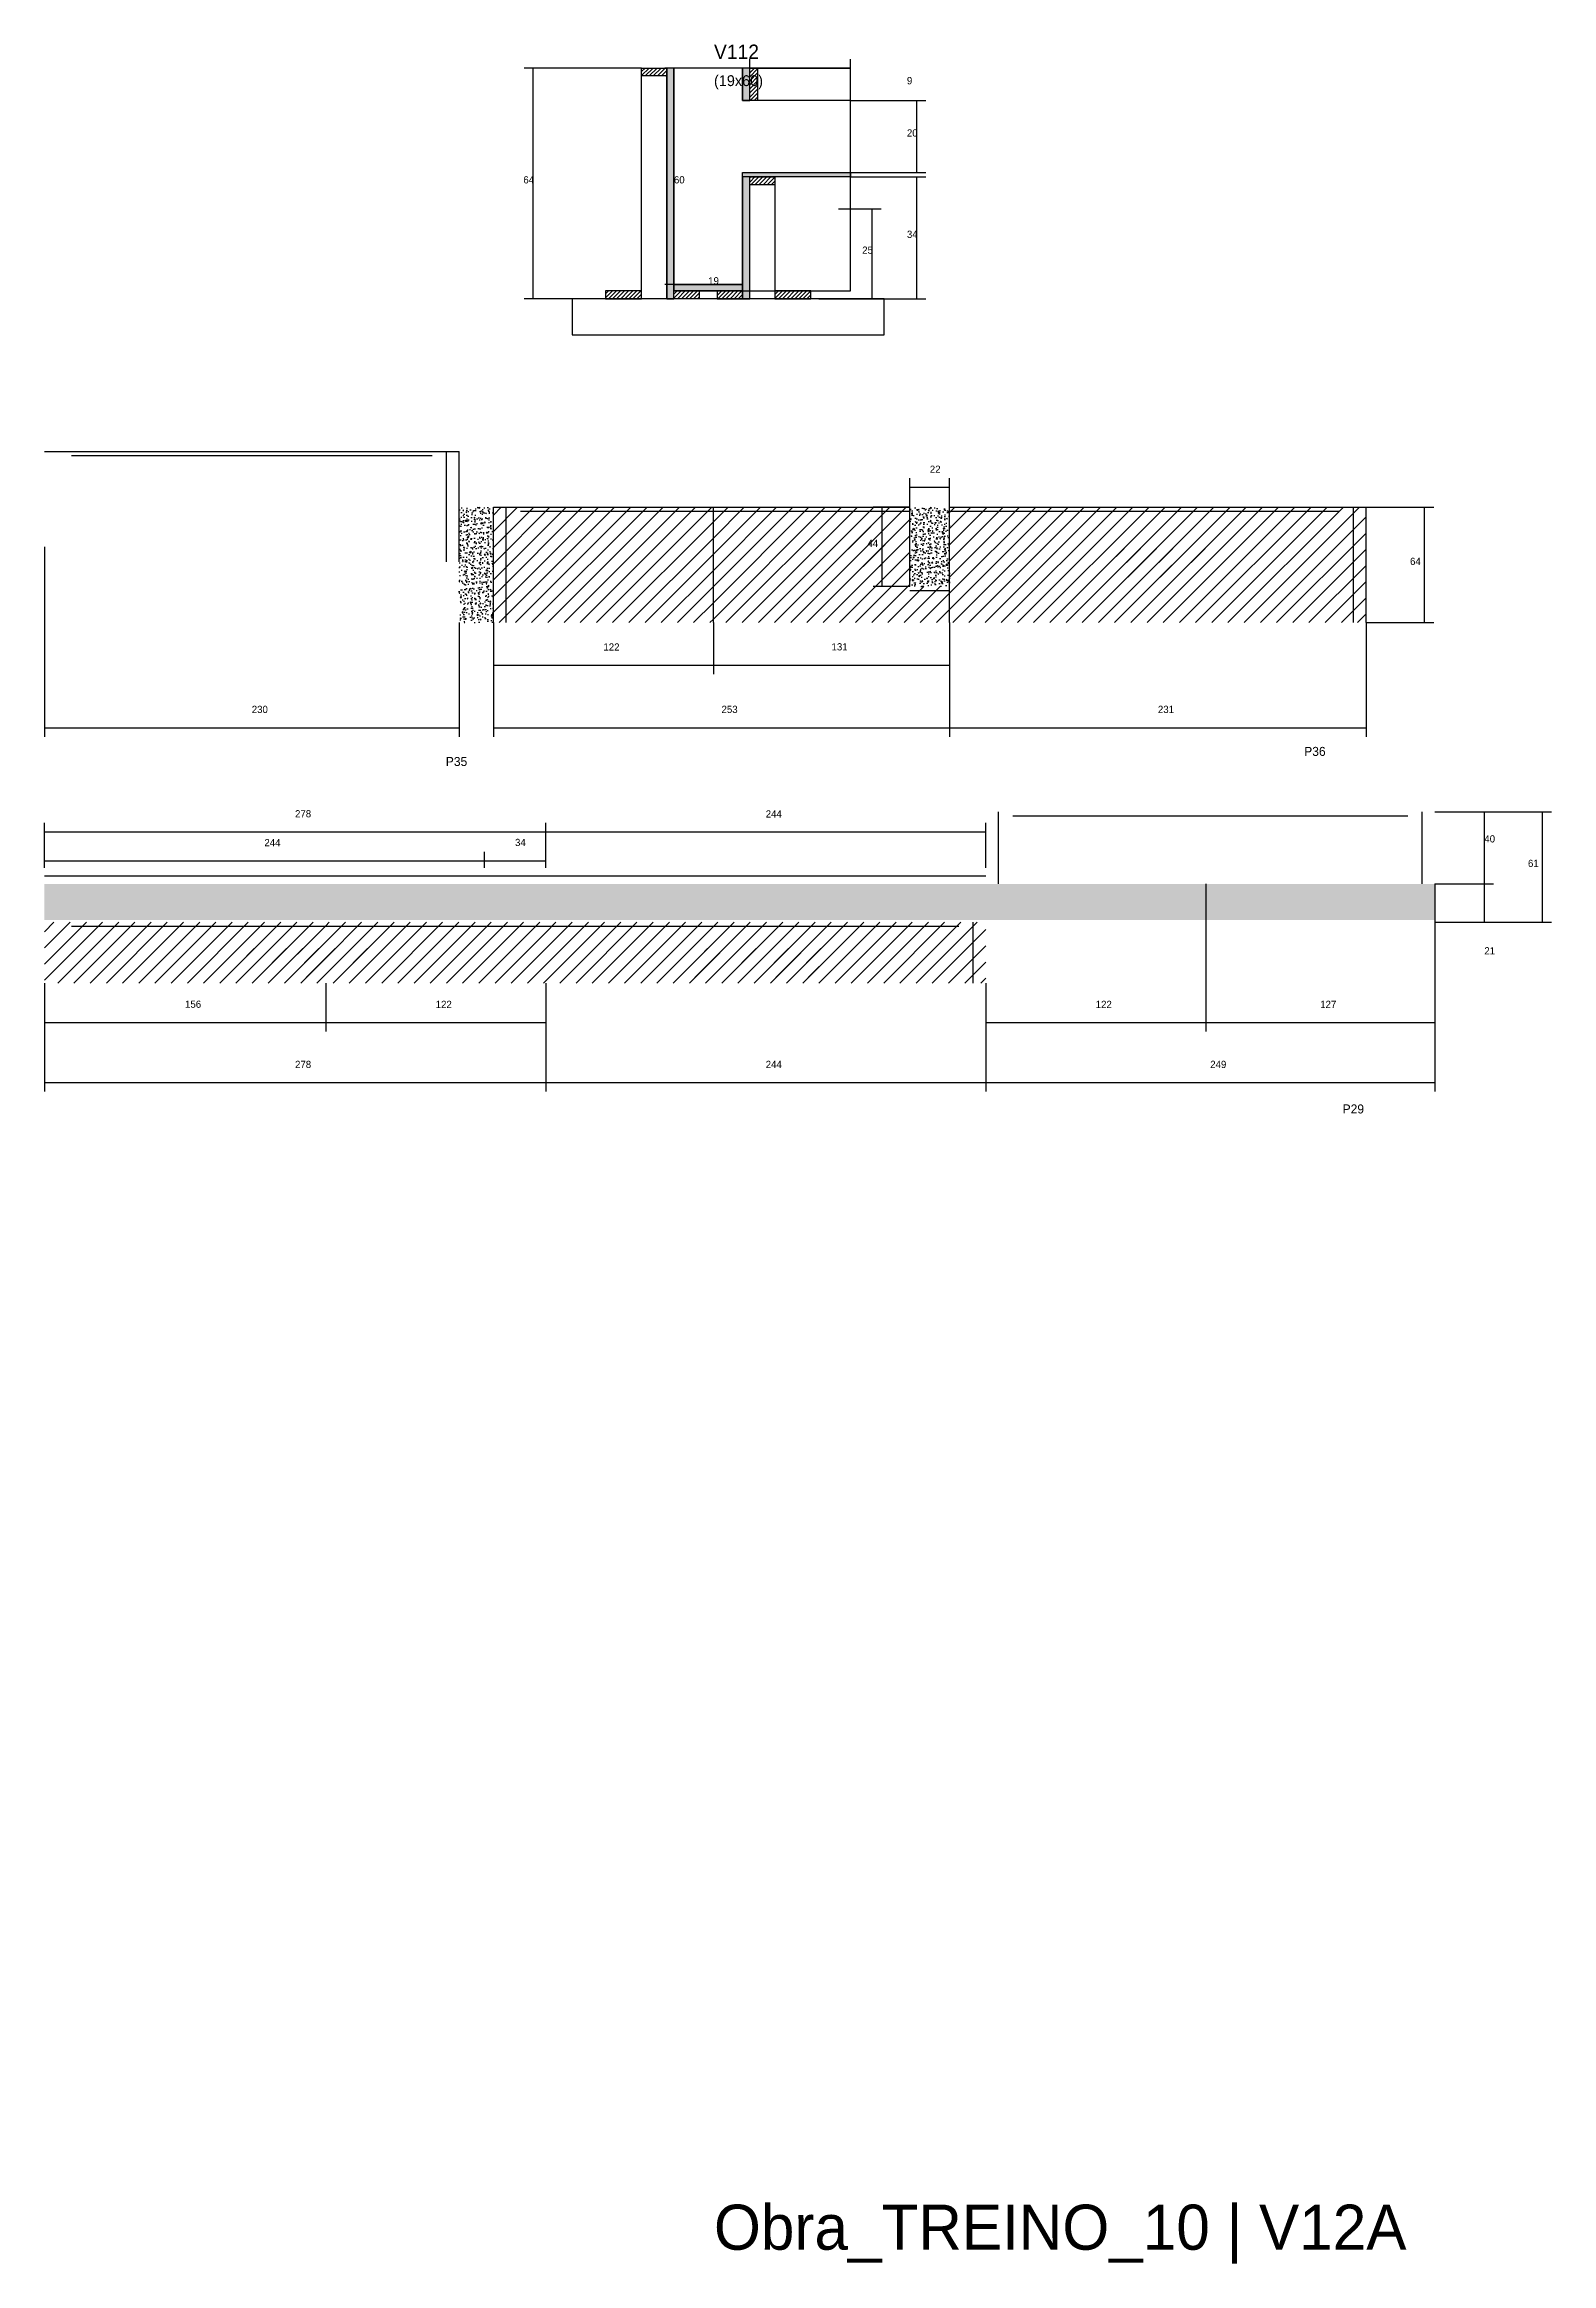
# Model space of a CAD drawing. Header units: metres. Extents: x -2848 to 21926, y -45195 to 1016.
# Drawn here: x 1229 to 2064, y -21018 to -19787 of the extents above; entities that cross this region are included whole.
import ezdxf

# ---------------------------------------------------------------- set-up
doc = ezdxf.new("R2010")
doc.units = ezdxf.units.M
for name, color, linetype in [('CONCRETO', 251, 'Continuous'), ('COTA', 241, 'Continuous'), ('Cota Seção (2x)', 4, 'Continuous'), ('Hachura', 253, 'Continuous'), ('LABEL_ID', 3, 'Continuous'), ('Madeira', 126, 'Continuous'), ('NOMENCLATURA', 7, 'Continuous'), ('Painéis', 200, 'Continuous'), ('SARR_2.2x7', 40, 'Continuous'), ('SARR_EDITAR', 141, 'Continuous'), ('Texto Seção', 7, 'Continuous')]:
    doc.layers.add(name, color=color, linetype=linetype)

msp = doc.modelspace()

# ---------------------------------------------------------------- texts
at = {"layer": 'COTA'}
for s, p in [('9', (1707, -19809)), ('20', (1707, -19838)), ('64', (1494.3, -19864)), ('25', (1682.2, -19903)), ('34', (1707, -19894.2)), ('22', (1719.7, -20024.5)), ('44', (1685.1, -20065.6)), ('64', (1986, -20075.6)), ('122', (1538.7, -20123.1)), ('131', (1665.2, -20123)), ('230', (1343.7, -20157.7)), ('253', (1604.2, -20157.7)), ('231', (1846.2, -20157.7)), ('278', (1367.7, -20215.6)), ('244', (1628.7, -20215.7)), ('244', (1350.7, -20231.6)), ('34', (1489.7, -20231.5)), ('40', (2027.2, -20229.5)), ('61', (2051.4, -20243.1)), ('21', (2027.2, -20291.6)), ('156', (1306.7, -20321.2)), ('122', (1445.7, -20321.3)), ('122', (1811.7, -20321.3)), ('127', (1936.2, -20321.3)), ('278', (1367.7, -20354.6)), ('244', (1628.7, -20354.6)), ('249', (1875.2, -20354.6))]:
    msp.add_text(s, height=4, dxfattribs=at).set_placement(p)
at = {"layer": 'Cota Seção (2x)'}
for s, p in [('60', (1577.8, -19864)), ('19', (1596.8, -19920))]:
    msp.add_text(s, height=4, dxfattribs=at).set_placement(p)
at = {"layer": 'LABEL_ID'}
msp.add_text('Obra_TREINO_10 | V12A', height=25, dxfattribs=at).set_placement((1600, -21010))
at = {"layer": 'NOMENCLATURA'}
for s, p in [('P35', (1451.3, -20187.1)), ('P36', (1927.3, -20181.5)), ('P29', (1948.6, -20379.8))]:
    msp.add_text(s, height=5, dxfattribs=at).set_placement(p)
at = {"layer": 'Texto Seção'}
for s, height, p in [('V112', 8, (1600, -19795)), ('(19x60)', 6, (1600, -19810))]:
    msp.add_text(s, height=height, dxfattribs=at).set_placement(p)

# ---------------------------------------------------------------- hatches: boundary and pattern name
at = {"layer": 'COTA'}
h = msp.add_hatch(dxfattribs=at)
h.set_pattern_fill('AR-CONC', scale=0.03)
h.paths.add_polyline_path([(1477.7, -20043.6), (1458.7, -20043.6), (1458.7, -20107.6), (1477.7, -20107.6)])
h = msp.add_hatch(dxfattribs=at)
h.set_pattern_fill('AR-CONC', scale=0.03)
h.paths.add_polyline_path([(1730.7, -20043.6), (1708.7, -20043.6), (1708.7, -20087.6), (1730.7, -20087.6)])
h = msp.add_hatch(dxfattribs=at)
h.set_pattern_fill('AR-CONC', scale=0.03)
h.paths.add_polyline_path([(1228.7, -20252.5), (1228.7, -20272.5), (1228.7, -20272.5), (1999.7, -20272.5), (1999.7, -20272.5), (1999.7, -20252.5), (1999.7, -20252.5), (1228.7, -20252.5)])
at = {"layer": 'Hachura'}
h = msp.add_hatch(dxfattribs=at)
h.set_pattern_fill('ANSI31', scale=0.5)
h.paths.add_polyline_path([(1559.8, -19804.4), (1559.8, -19800), (1559.8, -19800), (1573.8, -19800), (1573.8, -19800), (1573.8, -19804.4), (1573.8, -19804.4), (1559.8, -19804.4)])
h = msp.add_hatch(color=8, dxfattribs=at)
h.dxf.hatch_style = 1
h.paths.add_polyline_path([(1577.8, -19800), (1573.8, -19800), (1573.8, -19800), (1573.8, -19928), (1573.8, -19928), (1577.8, -19928), (1577.8, -19928), (1577.8, -19800)])
h = msp.add_hatch(color=8, dxfattribs=at)
h.dxf.hatch_style = 1
h.paths.add_polyline_path([(1619.8, -19800), (1615.8, -19800), (1615.8, -19800), (1615.8, -19818), (1615.8, -19818), (1619.8, -19818), (1619.8, -19818), (1619.8, -19800)])
h = msp.add_hatch(dxfattribs=at)
h.set_pattern_fill('ANSI31', scale=0.5)
h.paths.add_polyline_path([(1619.8, -19800), (1624.2, -19800), (1624.2, -19800), (1624.2, -19818), (1624.2, -19818), (1619.8, -19818), (1619.8, -19818), (1619.8, -19800)])
h = msp.add_hatch(color=8, dxfattribs=at)
h.dxf.hatch_style = 1
h.paths.add_polyline_path([(1615.8, -19860.4), (1615.8, -19858), (1615.8, -19858), (1675.8, -19858), (1675.8, -19858), (1675.8, -19860.4), (1675.8, -19860.4), (1615.8, -19860.4)])
h = msp.add_hatch(color=8, dxfattribs=at)
h.dxf.hatch_style = 1
h.paths.add_polyline_path([(1619.8, -19860.4), (1615.8, -19860.4), (1615.8, -19860.4), (1615.8, -19928), (1615.8, -19928), (1619.8, -19928), (1619.8, -19928), (1619.8, -19860.4)])
h = msp.add_hatch(dxfattribs=at)
h.set_pattern_fill('ANSI31', scale=0.5)
h.paths.add_polyline_path([(1619.8, -19864.8), (1619.8, -19860.4), (1619.8, -19860.4), (1633.8, -19860.4), (1633.8, -19860.4), (1633.8, -19864.8), (1633.8, -19864.8), (1619.8, -19864.8)])
h = msp.add_hatch(dxfattribs=at)
h.set_pattern_fill('ANSI31', scale=0.5)
h.paths.add_polyline_path([(1559.8, -19928), (1559.8, -19923.6), (1559.8, -19923.6), (1539.8, -19923.6), (1539.8, -19923.6), (1539.8, -19928), (1539.8, -19928), (1559.8, -19928)])
h = msp.add_hatch(color=8, dxfattribs=at)
h.dxf.hatch_style = 1
h.paths.add_polyline_path([(1577.8, -19923.6), (1577.8, -19920), (1577.8, -19920), (1615.8, -19920), (1615.8, -19920), (1615.8, -19923.6), (1615.8, -19923.6), (1577.8, -19923.6)])
h = msp.add_hatch(dxfattribs=at)
h.set_pattern_fill('ANSI31', scale=0.5)
h.paths.add_polyline_path([(1577.8, -19928), (1577.8, -19923.6), (1577.8, -19923.6), (1591.8, -19923.6), (1591.8, -19923.6), (1591.8, -19928), (1591.8, -19928), (1577.8, -19928)])
h = msp.add_hatch(dxfattribs=at)
h.set_pattern_fill('ANSI31', scale=0.5)
h.paths.add_polyline_path([(1615.8, -19928), (1615.8, -19923.6), (1615.8, -19923.6), (1601.8, -19923.6), (1601.8, -19923.6), (1601.8, -19928), (1601.8, -19928), (1615.8, -19928)])
h = msp.add_hatch(dxfattribs=at)
h.set_pattern_fill('ANSI31', scale=0.5)
h.paths.add_polyline_path([(1653.8, -19928), (1653.8, -19923.6), (1653.8, -19923.6), (1633.8, -19923.6), (1633.8, -19923.6), (1633.8, -19928), (1633.8, -19928), (1653.8, -19928)])
h = msp.add_hatch(dxfattribs=at)
h.set_pattern_fill('ANSI31', scale=2)
h.paths.add_polyline_path([(1599.7, -20043.6), (1477.7, -20043.6), (1477.7, -20107.6), (1599.7, -20107.6)])
h = msp.add_hatch(dxfattribs=at)
h.set_pattern_fill('ANSI31', scale=2)
h.paths.add_polyline_path([(1708.7, -20043.6), (1599.7, -20043.6), (1599.7, -20107.6), (1730.7, -20107.6), (1730.7, -20087.6), (1708.7, -20087.6)])
h = msp.add_hatch(dxfattribs=at)
h.set_pattern_fill('ANSI31', scale=2)
h.paths.add_polyline_path([(1961.7, -20043.6), (1730.7, -20043.6), (1730.7, -20107.6), (1961.7, -20107.6)])
h = msp.add_hatch(dxfattribs=at)
h.set_pattern_fill('ANSI31', scale=2)
h.paths.add_polyline_path([(1695, -20076.4), (1695, -20054.2), (1695, -20054.2), (1674.4, -20054.2), (1674.4, -20054.2), (1674.4, -20076.4), (1674.4, -20076.4), (1695, -20076.4)])
h = msp.add_hatch(dxfattribs=at)
h.set_pattern_fill('ANSI31', scale=2)
h.paths.add_polyline_path([(1815.8, -20082.4), (1883.4, -20082.4), (1883.4, -20082.4), (1888.9, -20066.4), (1888.9, -20066.4), (1821.3, -20066.4), (1821.3, -20066.4), (1815.8, -20082.4)])
h = msp.add_hatch(dxfattribs=at)
h.set_pattern_fill('ANSI31', scale=2)
h.paths.add_polyline_path([(1384.7, -20273.7), (1228.7, -20273.7), (1228.7, -20307.5), (1384.7, -20307.5)])
h = msp.add_hatch(dxfattribs=at)
h.set_pattern_fill('ANSI31', scale=2)
h.paths.add_polyline_path([(1506.7, -20273.7), (1384.7, -20273.7), (1384.7, -20307.5), (1506.7, -20307.5)])
h = msp.add_hatch(dxfattribs=at)
h.set_pattern_fill('ANSI31', scale=2)
h.paths.add_polyline_path([(1750.7, -20273.7), (1506.7, -20273.7), (1506.7, -20307.5), (1750.7, -20307.5)])
h = msp.add_hatch(dxfattribs=at)
h.set_pattern_fill('ANSI31', scale=2)
h.paths.add_polyline_path([(1336.9, -20304.4), (1404.6, -20304.4), (1404.6, -20304.4), (1410.1, -20288.4), (1410.1, -20288.4), (1342.4, -20288.4), (1342.4, -20288.4), (1336.9, -20304.4)])
h = msp.add_hatch(dxfattribs=at)
h.set_pattern_fill('ANSI31', scale=2)
h.paths.add_polyline_path([(1588.7, -20304.4), (1656.3, -20304.4), (1656.3, -20304.4), (1661.8, -20288.4), (1661.8, -20288.4), (1594.2, -20288.4), (1594.2, -20288.4), (1588.7, -20304.4)])

# ---------------------------------------------------------------- linework, layer by layer
at = {"layer": 'CONCRETO'}
for points in [[(1615.8, -19858), (1675.8, -19858), (1675.8, -19818), (1615.8, -19818), (1615.8, -19800), (1577.8, -19800), (1577.8, -19923.6), (1577.8, -19923.6), (1577.8, -19920), (1615.8, -19920)], [(1577.8, -19923.6), (1675.8, -19923.6), (1675.8, -19800), (1577.8, -19800)]]:
    msp.add_lwpolyline(points, close=True, dxfattribs=at)
at = {"layer": 'COTA'}
for p, q in [((1559.8, -19800), (1494.8, -19800)), ((1499.8, -19928), (1499.8, -19800)), ((1619.8, -19800), (1619.8, -19795)), ((1619.8, -19800), (1675.8, -19800)), ((1675.8, -19818), (1675.8, -19795)), ((1675.8, -19818), (1717.5, -19818)), ((1712.5, -19858), (1712.5, -19818)), ((1675.8, -19858), (1717.5, -19858)), ((1675.8, -19860.4), (1717.5, -19860.4)), ((1712.5, -19928), (1712.5, -19860.4)), ((1669.1, -19878), (1692.7, -19878)), ((1687.7, -19928), (1687.7, -19878)), ((1559.8, -19928), (1494.8, -19928)), ((1658.2, -19928), (1717.5, -19928)), ((1669.1, -19928), (1692.7, -19928)), ((1708.7, -20043.6), (1708.7, -20027.5)), ((1708.7, -20032.5), (1730.7, -20032.5)), ((1730.7, -20043.6), (1730.7, -20027.5)), ((1708.7, -20043.6), (1688.2, -20043.6)), ((1693.2, -20087.6), (1693.2, -20043.6)), ((1961.7, -20043.6), (1999.1, -20043.6)), ((1994.1, -20107.6), (1994.1, -20043.6)), ((1228.7, -20065.6), (1228.7, -20170.9)), ((1708.7, -20087.6), (1688.2, -20087.6)), ((1458.7, -20107.6), (1458.7, -20170.9)), ((1477.7, -20107.6), (1477.7, -20170.9)), ((1477.7, -20107.6), (1477.7, -20136.2)), ((1599.7, -20107.6), (1599.7, -20136.2)), ((1599.7, -20107.6), (1599.7, -20136.2)), ((1730.7, -20107.6), (1730.7, -20170.9)), ((1730.7, -20107.6), (1730.7, -20170.9)), ((1730.7, -20107.6), (1730.7, -20136.2)), ((1961.7, -20107.6), (1961.7, -20170.9)), ((1961.7, -20107.6), (1999.1, -20107.6)), ((1477.7, -20131.2), (1599.7, -20131.2)), ((1599.7, -20131.2), (1730.7, -20131.2)), ((1228.7, -20165.9), (1458.7, -20165.9)), ((1477.7, -20165.9), (1730.7, -20165.9)), ((1730.7, -20165.9), (1961.7, -20165.9)), ((1228.7, -20243.3), (1228.7, -20218.7)), ((1506.7, -20243.3), (1506.7, -20218.7)), ((1506.7, -20243.3), (1506.7, -20218.7)), ((1750.7, -20243.5), (1750.7, -20218.7)), ((1999.7, -20212.5), (2032.2, -20212.5)), ((1999.7, -20212.5), (2064.5, -20212.5)), ((2027.2, -20252.5), (2027.2, -20212.5)), ((2059.5, -20273.7), (2059.5, -20212.5)), ((1228.7, -20223.7), (1506.7, -20223.7)), ((1506.7, -20223.7), (1750.7, -20223.7)), ((1228.7, -20243.5), (1228.7, -20234.7)), ((1228.7, -20239.7), (1472.7, -20239.7)), ((1472.7, -20243.5), (1472.7, -20234.7)), ((1472.7, -20243.5), (1472.7, -20234.7)), ((1472.7, -20239.7), (1506.7, -20239.7)), ((1506.7, -20243.5), (1506.7, -20234.7)), ((1872.7, -20252.5), (1872.7, -20334.3)), ((1872.7, -20252.5), (1872.7, -20334.3)), ((1999.7, -20252.5), (2032.2, -20252.5)), ((1999.7, -20252.5), (2032.2, -20252.5)), ((1999.7, -20252.5), (1999.7, -20334.3)), ((2027.2, -20273.7), (2027.2, -20252.5)), ((1999.7, -20273.7), (1999.7, -20367.7)), ((1999.7, -20273.7), (2032.2, -20273.7)), ((1999.7, -20273.7), (2064.5, -20273.7)), ((1228.7, -20307.5), (1228.7, -20367.7)), ((1228.7, -20307.5), (1228.7, -20334.3)), ((1384.7, -20307.5), (1384.7, -20334.3)), ((1384.7, -20307.5), (1384.7, -20334.3)), ((1506.7, -20307.5), (1506.7, -20367.7)), ((1506.7, -20307.5), (1506.7, -20334.3)), ((1506.7, -20307.5), (1506.7, -20367.7)), ((1750.7, -20307.5), (1750.7, -20367.7)), ((1750.7, -20307.5), (1750.7, -20367.7)), ((1750.7, -20307.5), (1750.7, -20334.3)), ((1228.7, -20329.3), (1384.7, -20329.3)), ((1384.7, -20329.3), (1506.7, -20329.3)), ((1750.7, -20329.3), (1872.7, -20329.3)), ((1872.7, -20329.3), (1999.7, -20329.3)), ((1228.7, -20362.7), (1506.7, -20362.7)), ((1506.7, -20362.7), (1750.7, -20362.7)), ((1750.7, -20362.7), (1999.7, -20362.7))]:
    msp.add_line(p, q, dxfattribs=at)
at = {"layer": 'Cota Seção (2x)'}
for p, q in [((1615.8, -19800), (1572.8, -19800)), ((1577.8, -19920), (1577.8, -19800)), ((1615.8, -19920), (1572.8, -19920)), ((1577.8, -19928), (1577.8, -19915)), ((1577.8, -19920), (1615.8, -19920)), ((1615.8, -19928), (1615.8, -19915))]:
    msp.add_line(p, q, dxfattribs=at)
at = {"layer": 'Madeira'}
for points in [[(1559.8, -19804.4), (1559.8, -19800), (1573.8, -19800), (1573.8, -19804.4)], [(1559.8, -19800), (1573.8, -19800), (1573.8, -19928), (1559.8, -19928)], [(1619.8, -19800), (1624.2, -19800), (1624.2, -19818), (1619.8, -19818)], [(1619.8, -19864.8), (1619.8, -19860.4), (1633.8, -19860.4), (1633.8, -19864.8)], [(1619.8, -19860.4), (1633.8, -19860.4), (1633.8, -19928), (1619.8, -19928)], [(1559.8, -19928), (1559.8, -19923.6), (1539.8, -19923.6), (1539.8, -19928)], [(1577.8, -19928), (1577.8, -19923.6), (1591.8, -19923.6), (1591.8, -19928)], [(1615.8, -19928), (1615.8, -19923.6), (1601.8, -19923.6), (1601.8, -19928)], [(1653.8, -19928), (1653.8, -19923.6), (1633.8, -19923.6), (1633.8, -19928)], [(1521.4, -19948), (1694.4, -19948), (1694.4, -19928), (1521.4, -19928)]]:
    msp.add_lwpolyline(points, close=True, dxfattribs=at)
at = {"layer": 'Painéis'}
for p, q in [((1573.8, -19928), (1573.8, -19800)), ((1615.8, -19858), (1675.8, -19858)), ((1615.8, -19928), (1615.8, -19860.4)), ((1577.8, -19920), (1615.8, -19920)), ((1577.8, -19923.6), (1577.8, -19920)), ((1615.8, -19923.6), (1615.8, -19920)), ((1228.7, -20012.6), (1458.7, -20012.6)), ((1458.7, -20073.8), (1458.7, -20012.6)), ((1477.7, -20043.6), (1708.7, -20043.6)), ((1477.7, -20107.6), (1477.7, -20043.6)), ((1599.7, -20107.6), (1599.7, -20043.6)), ((1708.7, -20087.6), (1708.7, -20043.6)), ((1730.7, -20043.6), (1961.7, -20043.6)), ((1730.7, -20107.6), (1730.7, -20043.6)), ((1961.7, -20107.6), (1961.7, -20043.6))]:
    msp.add_line(p, q, dxfattribs=at)
for points in [[(1577.8, -19800), (1573.8, -19800), (1573.8, -19928), (1577.8, -19928)], [(1619.8, -19800), (1615.8, -19800), (1615.8, -19818), (1619.8, -19818)], [(1615.8, -19860.4), (1615.8, -19858), (1675.8, -19858), (1675.8, -19860.4)], [(1619.8, -19860.4), (1615.8, -19860.4), (1615.8, -19928), (1619.8, -19928)], [(1577.8, -19923.6), (1577.8, -19920), (1615.8, -19920), (1615.8, -19923.6)]]:
    msp.add_lwpolyline(points, close=True, dxfattribs=at)
at = {"layer": 'SARR_2.2x7'}
for p, q in [((1451.7, -20073.8), (1451.7, -20012.6)), ((1243.7, -20014.8), (1443.7, -20014.8)), ((1484.7, -20107.6), (1484.7, -20043.6)), ((1492.7, -20045.8), (1708.7, -20045.8)), ((1730.7, -20045.8), (1946.7, -20045.8)), ((1954.7, -20107.6), (1954.7, -20043.6)), ((1708.7, -20089.8), (1730.7, -20089.8)), ((1757.7, -20252.5), (1757.7, -20212.5)), ((1765.7, -20214.7), (1984.7, -20214.7)), ((1992.7, -20252.5), (1992.7, -20212.5)), ((1243.7, -20275.9), (1506.7, -20275.9)), ((1506.7, -20275.9), (1735.7, -20275.9)), ((1743.7, -20307.5), (1743.7, -20273.7))]:
    msp.add_line(p, q, dxfattribs=at)
at = {"layer": 'SARR_EDITAR'}
for p, q in [((1228.7, -20248), (1506.7, -20248)), ((1506.7, -20248), (1750.7, -20248))]:
    msp.add_line(p, q, dxfattribs=at)

msp.set_redraw_order([(e.dxf.handle, doc.entitydb.next_handle()) for e in msp.query("TEXT MTEXT ATTDEF DIMENSION ARC_DIMENSION")])  # texts and dimensions are drawn at this point

doc.saveas('drawing.dxf')
